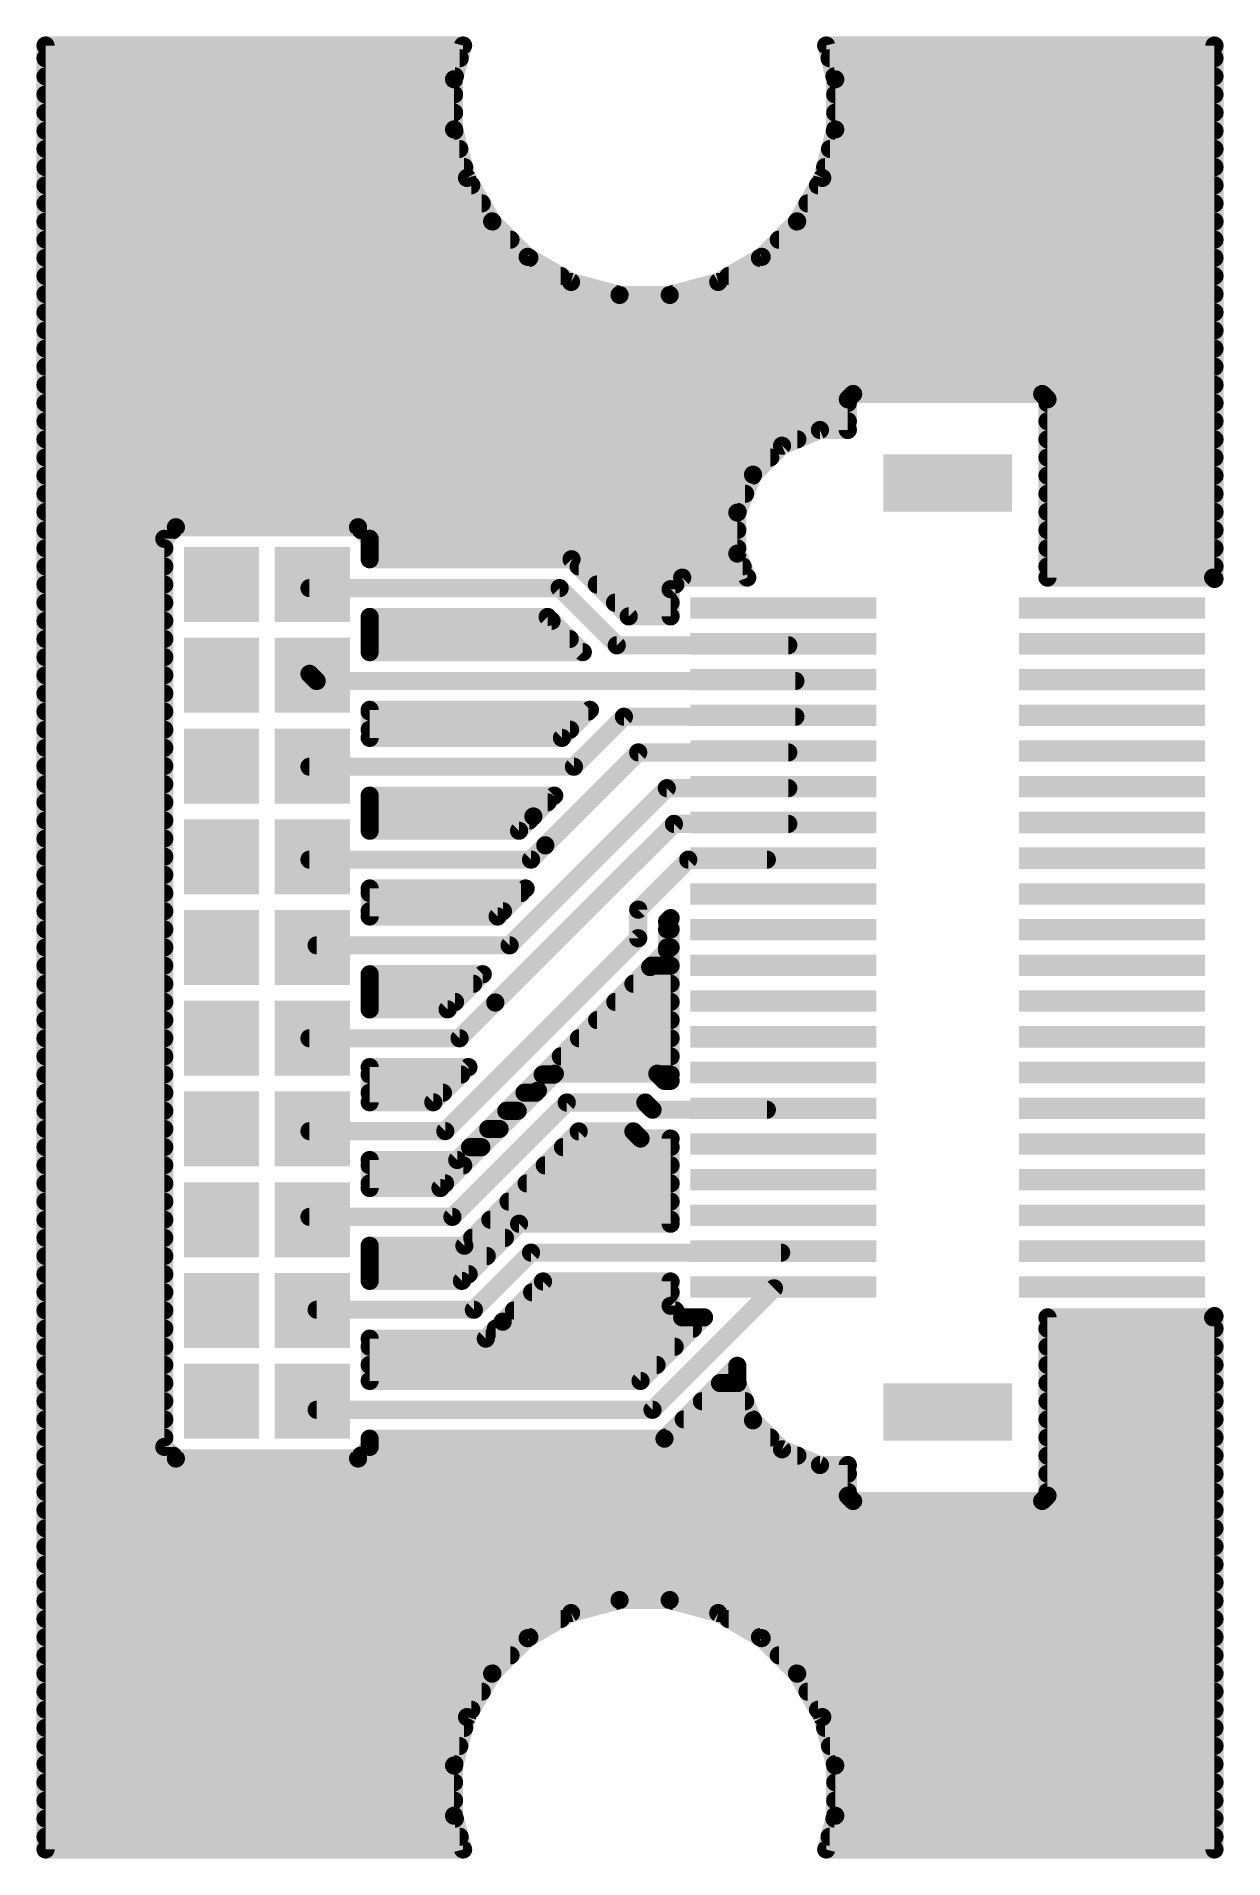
# Model space of a CAD drawing. Extents: x -1.3 to 15.3, y -11.5 to 14.
import ezdxf

# ---------------------------------------------------------------- set-up
doc = ezdxf.new("R2010")
doc.units = 0
doc.layers.add('1', color=22, linetype='CONTINUOUS')
doc.layers.add('17', color=82, linetype='CONTINUOUS')

# ---------------------------------------------------------------- blocks, each defined once
blk = doc.blocks.new('SQUAREP')
blk.add_solid([(-0.5, -0.5), (0.5, -0.5), (-0.5, 0.5), (0.5, 0.5)])
blk = doc.blocks.new('RECT')
blk.add_solid([(-0.5, -0.5), (0.5, -0.5), (-0.5, 0.5), (0.5, 0.5)])

msp = doc.modelspace()

# ---------------------------------------------------------------- linework, layer by layer
at = {"layer": '1', "const_width": 0.254}
for points in [[(-1.1938, -11.3538), (-1.1938, 13.8938)], [(-1.1938, 13.8938), (4.6497, 13.8938)], [(-1.1938, 13.716), (4.602, 13.716)], [(4.6497, 13.8938), (4.523, 13.4211)], [(9.857, 13.4211), (9.7303, 13.8938)], [(9.7303, 13.8938), (15.1638, 13.8938)], [(9.778, 13.716), (15.1638, 13.716)], [(15.1638, 13.8938), (15.1638, 6.4279)], [(-1.1938, 13.462), (4.534, 13.462)], [(4.523, 13.4211), (4.523, 12.7189)], [(9.846, 13.462), (15.1638, 13.462)], [(9.857, 12.7189), (9.857, 13.4211)], [(-1.1938, 13.208), (4.523, 13.208)], [(9.857, 13.208), (15.1638, 13.208)], [(-1.1938, 12.954), (4.523, 12.954)], [(9.857, 12.954), (15.1638, 12.954)], [(-1.1938, 12.7), (4.5281, 12.7)], [(4.523, 12.7189), (4.7048, 12.0406)], [(9.6752, 12.0406), (9.857, 12.7189)], [(9.8519, 12.7), (15.1638, 12.7)], [(-1.1938, 12.446), (4.5961, 12.446)], [(9.7839, 12.446), (15.1638, 12.446)], [(-1.1938, 12.192), (4.6642, 12.192)], [(9.7158, 12.192), (15.1638, 12.192)], [(-1.1938, 11.938), (4.764, 11.938)], [(4.7048, 12.0406), (5.0559, 11.4324)], [(9.3241, 11.4324), (9.6752, 12.0406)], [(9.616, 11.938), (15.1638, 11.938)], [(-1.1938, 11.684), (4.9106, 11.684)], [(9.4694, 11.684), (15.1638, 11.684)], [(-1.1938, 11.43), (5.0583, 11.43)], [(5.0559, 11.4324), (5.5524, 10.9359)], [(8.8276, 10.9359), (9.3241, 11.4324)], [(9.3217, 11.43), (15.1638, 11.43)], [(-1.1938, 11.176), (5.3123, 11.176)], [(9.0677, 11.176), (15.1638, 11.176)], [(-1.1938, 10.922), (5.5764, 10.922)], [(5.5524, 10.9359), (6.1606, 10.5847)], [(8.2194, 10.5847), (8.8276, 10.9359)], [(8.8036, 10.922), (15.1638, 10.922)], [(-1.1938, 10.668), (6.0164, 10.668)], [(6.1606, 10.5847), (6.8389, 10.403)], [(7.5411, 10.403), (8.2194, 10.5847)], [(8.3636, 10.668), (15.1638, 10.668)], [(-1.1938, 10.414), (6.7978, 10.414)], [(6.8389, 10.403), (7.5411, 10.403)], [(7.5822, 10.414), (15.1638, 10.414)], [(-1.1938, 10.16), (15.1638, 10.16)], [(-1.1938, 9.906), (15.1638, 9.906)], [(-1.1938, 9.652), (15.1638, 9.652)], [(-1.1938, 9.398), (15.1638, 9.398)], [(-1.1938, 9.144), (15.1638, 9.144)], [(-1.1938, 8.89), (10.033, 8.89)], [(10.1074, 9.017), (10.033, 8.9426)], [(10.033, 8.9426), (10.033, 8.513)], [(12.7526, 9.017), (10.1074, 9.017)], [(12.827, 8.9426), (12.7526, 9.017)], [(12.827, 6.447), (12.827, 8.9426)], [(12.827, 8.89), (15.1638, 8.89)], [(-1.1938, 8.636), (10.033, 8.636)], [(12.827, 8.636), (15.1638, 8.636)], [(-1.1938, 8.382), (9.3267, 8.382)], [(9.1126, 8.2933), (8.7067, 7.8874)], [(9.643, 8.513), (9.1126, 8.2933)], [(10.033, 8.513), (9.643, 8.513)], [(12.827, 8.382), (15.1638, 8.382)], [(-1.1938, 8.128), (8.9473, 8.128)], [(12.827, 8.128), (15.1638, 8.128)], [(-1.1938, 7.874), (8.7011, 7.874)], [(8.7067, 7.8874), (8.487, 7.357)], [(12.827, 7.874), (15.1638, 7.874)], [(-1.1938, 7.62), (8.5959, 7.62)], [(12.827, 7.62), (15.1638, 7.62)], [(-1.1938, 7.366), (8.4907, 7.366)], [(8.487, 7.357), (8.487, 6.783)], [(12.827, 7.366), (15.1638, 7.366)], [(-1.1938, 7.112), (0.5903, 7.112)], [(0.6303, 7.152), (0.468, 6.9897)], [(3.1797, 7.152), (0.6303, 7.152)], [(3.342, 6.9897), (3.1797, 7.152)], [(3.2197, 7.112), (8.487, 7.112)], [(12.827, 7.112), (15.1638, 7.112)], [(-1.1938, 6.858), (0.468, 6.858)], [(0.468, 6.9897), (0.468, -5.7197)], [(3.342, 6.704), (3.342, 6.9897)], [(3.342, 6.858), (8.487, 6.858)], [(8.487, 6.783), (8.6262, 6.447)], [(12.827, 6.858), (15.1638, 6.858)], [(-1.1938, 6.604), (0.468, 6.604)], [(6.1673, 6.704), (3.342, 6.704)], [(6.9673, 5.904), (6.1673, 6.704)], [(6.2673, 6.604), (8.5611, 6.604)], [(12.827, 6.604), (15.1638, 6.604)], [(-1.1938, 6.35), (0.468, 6.35)], [(2.5, 6.3), (6, 6.3)], [(6, 6.3), (6.8, 5.5)], [(6.5213, 6.35), (7.6183, 6.35)], [(7.7153, 6.447), (7.553, 6.2847)], [(7.553, 6.2847), (7.553, 5.904)], [(8.6262, 6.447), (7.7153, 6.447)], [(15.1447, 6.447), (12.827, 6.447)], [(15.1638, 6.4279), (15.1447, 6.447)], [(-1.1938, 6.096), (0.468, 6.096)], [(6.7753, 6.096), (7.553, 6.096)], [(-1.1938, 5.842), (0.468, 5.842)], [(3.342, 5.7103), (3.342, 5.896)], [(3.342, 5.896), (5.8327, 5.896)], [(3.342, 5.842), (5.8867, 5.842)], [(5.8327, 5.896), (6.3247, 5.404)], [(7.553, 5.904), (6.9673, 5.904)], [(-1.1938, 5.588), (0.468, 5.588)], [(3.342, 5.404), (3.342, 5.7103)], [(3.342, 5.588), (6.1407, 5.588)], [(6.8, 5.5), (9.2, 5.5)], [(-1.1938, 5.334), (0.468, 5.334)], [(6.3247, 5.404), (3.342, 5.404)], [(-1.1938, 5.08), (0.468, 5.08)], [(2.6, 5), (2.5, 5.1)], [(9.3, 5), (2.6, 5)], [(-1.1938, 4.826), (0.468, 4.826)], [(-1.1938, 4.572), (0.468, 4.572)], [(3.342, 4.204), (3.342, 4.596)], [(3.342, 4.596), (6.4247, 4.596)], [(3.342, 4.572), (6.4007, 4.572)], [(6.4247, 4.596), (6.0327, 4.204)], [(6.2, 3.8), (6.9, 4.5)], [(6.9, 4.5), (9.3, 4.5)], [(-1.1938, 4.318), (0.468, 4.318)], [(3.342, 4.318), (6.1467, 4.318)], [(-1.1938, 4.064), (0.468, 4.064)], [(6.0327, 4.204), (3.342, 4.204)], [(7.1, 4), (5.8, 2.7)], [(9.2, 4), (7.1, 4)], [(-1.1938, 3.81), (0.468, 3.81)], [(2.5, 3.8), (6.2, 3.8)], [(-1.1938, 3.556), (0.468, 3.556)], [(5.3, 1.3), (7.5, 3.5)], [(7.5, 3.5), (9.2, 3.5)], [(-1.1938, 3.302), (0.468, 3.302)], [(3.342, 3.1703), (3.342, 3.396)], [(3.342, 3.396), (5.9247, 3.396)], [(3.342, 3.302), (5.8307, 3.302)], [(5.9247, 3.396), (5.6327, 3.104)], [(-1.1938, 3.048), (0.468, 3.048)], [(3.342, 2.904), (3.342, 3.1703)], [(3.342, 3.048), (5.5767, 3.048)], [(7.6, 3), (5.1, 0.5)], [(5.6327, 3.104), (5.4327, 2.904)], [(9.2, 3), (7.6, 3)], [(-1.1938, 2.794), (0.468, 2.794)], [(5.4327, 2.904), (3.342, 2.904)], [(5.8, 2.7), (5.6, 2.5)], [(-1.1938, 2.54), (0.468, 2.54)], [(5.6, 2.5), (2.5, 2.5)], [(7.1, 1.8), (7.8, 2.5)], [(7.8, 2.5), (8.9, 2.5)], [(-1.1938, 2.286), (0.468, 2.286)], [(-1.1938, 2.032), (0.468, 2.032)], [(3.342, 1.704), (3.342, 2.096)], [(3.342, 2.096), (5.5247, 2.096)], [(3.342, 2.032), (5.4607, 2.032)], [(5.5247, 2.096), (5.1327, 1.704)], [(-1.1938, 1.778), (0.468, 1.778)], [(3.342, 1.778), (5.2067, 1.778)], [(5.1327, 1.704), (3.342, 1.704)], [(7.1, 1.4), (7.1, 1.8)], [(7.504, 1.6327), (7.553, 1.6817)], [(7.553, 1.6817), (7.553, -0.596)], [(-1.1938, 1.524), (0.468, 1.524)], [(7.504, 1.2327), (7.504, 1.6327)], [(7.504, 1.524), (7.553, 1.524)], [(-1.1938, 1.27), (0.468, 1.27)], [(2.6, 1.3), (5.3, 1.3)], [(4.4, -1.3), (7.1, 1.4)], [(7.2673, 0.996), (7.504, 1.2327)], [(7.504, 1.27), (7.553, 1.27)], [(-1.1938, 1.016), (0.468, 1.016)], [(3.342, 0.6303), (3.342, 0.896)], [(3.342, 0.896), (4.9247, 0.896)], [(4.9247, 0.896), (4.4327, 0.404)], [(4.5673, -1.704), (7.2673, 0.996)], [(7.2873, 1.016), (7.553, 1.016)], [(-1.1938, 0.762), (0.468, 0.762)], [(3.342, 0.762), (4.7907, 0.762)], [(7.0333, 0.762), (7.553, 0.762)], [(-1.1938, 0.508), (0.468, 0.508)], [(3.342, 0.404), (3.342, 0.6303)], [(3.342, 0.508), (4.5367, 0.508)], [(4.4327, 0.404), (3.342, 0.404)], [(4.6, 0), (5.1, 0.5)], [(6.7793, 0.508), (7.553, 0.508)], [(-1.1938, 0.254), (0.468, 0.254)], [(6.5253, 0.254), (7.553, 0.254)], [(-1.1938, 0), (0.468, 0)], [(2.5, 0), (4.6, 0)], [(6.2713, 0), (7.553, 0)], [(-1.1938, -0.254), (0.468, -0.254)], [(6.0173, -0.254), (7.553, -0.254)], [(-1.1938, -0.508), (0.468, -0.508)], [(3.342, -0.896), (3.342, -0.404)], [(3.342, -0.404), (4.7247, -0.404)], [(3.342, -0.508), (4.6207, -0.508)], [(4.7247, -0.404), (4.2327, -0.896)], [(5.9327, -0.496), (5.696, -0.7327)], [(5.7633, -0.508), (5.9207, -0.508)], [(7.3673, -0.496), (5.9327, -0.496)], [(7.4673, -0.596), (7.3673, -0.496)], [(7.3793, -0.508), (7.553, -0.508)], [(7.553, -0.596), (7.4673, -0.596)], [(-1.1938, -0.762), (0.468, -0.762)], [(3.342, -0.762), (4.3667, -0.762)], [(5.696, -0.7327), (4.3327, -2.096)], [(5.5093, -0.762), (5.6667, -0.762)], [(-1.1938, -1.016), (0.468, -1.016)], [(4.2327, -0.896), (3.342, -0.896)], [(4.5, -2.5), (6.1, -0.9)], [(5.2553, -1.016), (5.4127, -1.016)], [(6.1, -0.9), (7.2, -0.9)], [(7.2, -0.9), (7.3, -1)], [(7.3, -1), (8.9, -1)], [(-1.1938, -1.27), (0.468, -1.27)], [(2.5, -1.3), (4.4, -1.3)], [(4.6673, -2.904), (6.2673, -1.304)], [(5.0013, -1.27), (5.1587, -1.27)], [(6.2673, -1.304), (7.0327, -1.304)], [(7.0327, -1.304), (7.1327, -1.404)], [(-1.1938, -1.524), (0.468, -1.524)], [(4.7473, -1.524), (4.9047, -1.524)], [(6.0473, -1.524), (7.553, -1.524)], [(7.1327, -1.404), (7.553, -1.404)], [(7.553, -1.404), (7.553, -2.596)], [(-1.1938, -1.778), (0.468, -1.778)], [(3.342, -2.096), (3.342, -1.704)], [(3.342, -1.704), (4.5673, -1.704)], [(3.342, -1.778), (4.6507, -1.778)], [(5.7933, -1.778), (7.553, -1.778)], [(-1.1938, -2.032), (0.468, -2.032)], [(3.342, -2.032), (4.3967, -2.032)], [(4.3327, -2.096), (3.342, -2.096)], [(5.5393, -2.032), (7.553, -2.032)], [(-1.1938, -2.286), (0.468, -2.286)], [(5.2853, -2.286), (7.553, -2.286)], [(-1.1938, -2.54), (0.468, -2.54)], [(2.5, -2.5), (4.5, -2.5)], [(5.4327, -2.596), (4.6327, -3.396)], [(5.0313, -2.54), (7.553, -2.54)], [(7.553, -2.596), (5.4327, -2.596)], [(-1.1938, -2.794), (0.468, -2.794)], [(3.342, -3.1797), (3.342, -2.904)], [(3.342, -2.904), (4.6673, -2.904)], [(4.7773, -2.794), (5.2347, -2.794)], [(-1.1938, -3.048), (0.468, -3.048)], [(3.342, -3.048), (4.9807, -3.048)], [(3.342, -3.396), (3.342, -3.1797)], [(5.6, -3), (4.8, -3.8)], [(9.1, -3), (5.6, -3)], [(-1.1938, -3.302), (0.468, -3.302)], [(3.342, -3.302), (4.7267, -3.302)], [(4.6327, -3.396), (3.342, -3.396)], [(5.204, -3.9673), (5.7673, -3.404)], [(5.7673, -3.404), (7.553, -3.404)], [(7.553, -3.404), (7.553, -3.7447)], [(-1.1938, -3.556), (0.468, -3.556)], [(5.6153, -3.556), (7.553, -3.556)], [(7.3, -5.2), (9, -3.5)], [(-1.1938, -3.81), (0.468, -3.81)], [(4.8, -3.8), (2.6, -3.8)], [(5.3613, -3.81), (7.6183, -3.81)], [(8.0217, -3.907), (7.1327, -4.796)], [(7.553, -3.7447), (7.7153, -3.907)], [(7.7153, -3.907), (8.0217, -3.907)], [(12.827, -6.4026), (12.827, -3.907)], [(12.827, -3.907), (15.1447, -3.907)], [(15.1447, -3.907), (15.1638, -3.8879)], [(15.1638, -3.8879), (15.1638, -11.3538)], [(-1.1938, -4.064), (0.468, -4.064)], [(3.342, -4.796), (3.342, -4.204)], [(3.342, -4.204), (4.9673, -4.204)], [(4.9673, -4.204), (5.204, -3.9673)], [(5.1073, -4.064), (7.8647, -4.064)], [(12.827, -4.064), (15.1638, -4.064)], [(-1.1938, -4.318), (0.468, -4.318)], [(3.342, -4.318), (7.6107, -4.318)], [(12.827, -4.318), (15.1638, -4.318)], [(-1.1938, -4.572), (0.468, -4.572)], [(3.342, -4.572), (7.3567, -4.572)], [(7.4673, -5.604), (8.487, -4.5843)], [(8.487, -4.5843), (8.487, -4.817)], [(12.827, -4.572), (15.1638, -4.572)], [(-1.1938, -4.826), (0.468, -4.826)], [(7.1327, -4.796), (3.342, -4.796)], [(8.2453, -4.826), (8.4907, -4.826)], [(8.487, -4.817), (8.7067, -5.3474)], [(12.827, -4.826), (15.1638, -4.826)], [(-1.1938, -5.08), (0.468, -5.08)], [(2.6, -5.2), (7.3, -5.2)], [(7.9913, -5.08), (8.5959, -5.08)], [(12.827, -5.08), (15.1638, -5.08)], [(-1.1938, -5.334), (0.468, -5.334)], [(7.7373, -5.334), (8.7011, -5.334)], [(8.7067, -5.3474), (9.1126, -5.7533)], [(12.827, -5.334), (15.1638, -5.334)], [(-1.1938, -5.588), (0.468, -5.588)], [(0.468, -5.7197), (0.6303, -5.882)], [(3.1797, -5.882), (3.342, -5.7197)], [(3.342, -5.7197), (3.342, -5.604)], [(3.342, -5.604), (7.4673, -5.604)], [(7.4833, -5.588), (8.9473, -5.588)], [(12.827, -5.588), (15.1638, -5.588)], [(-1.1938, -5.842), (0.5903, -5.842)], [(0.6303, -5.882), (3.1797, -5.882)], [(3.2197, -5.842), (9.3267, -5.842)], [(9.1126, -5.7533), (9.643, -5.973)], [(9.643, -5.973), (10.033, -5.973)], [(10.033, -5.973), (10.033, -6.4026)], [(12.827, -5.842), (15.1638, -5.842)], [(-1.1938, -6.096), (10.033, -6.096)], [(12.827, -6.096), (15.1638, -6.096)], [(-1.1938, -6.35), (10.033, -6.35)], [(10.033, -6.4026), (10.1074, -6.477)], [(10.1074, -6.477), (12.7526, -6.477)], [(12.7526, -6.477), (12.827, -6.4026)], [(12.827, -6.35), (15.1638, -6.35)], [(-1.1938, -6.604), (15.1638, -6.604)], [(-1.1938, -6.858), (15.1638, -6.858)], [(-1.1938, -7.112), (15.1638, -7.112)], [(-1.1938, -7.366), (15.1638, -7.366)], [(-1.1938, -7.62), (15.1638, -7.62)], [(-1.1938, -7.874), (6.7978, -7.874)], [(6.8389, -7.863), (6.1606, -8.0448)], [(7.5411, -7.863), (6.8389, -7.863)], [(8.2194, -8.0448), (7.5411, -7.863)], [(7.5822, -7.874), (15.1638, -7.874)], [(-1.1938, -8.128), (6.0164, -8.128)], [(6.1606, -8.0448), (5.5524, -8.3959)], [(8.8276, -8.3959), (8.2194, -8.0448)], [(8.3636, -8.128), (15.1638, -8.128)], [(-1.1938, -8.382), (5.5764, -8.382)], [(5.5524, -8.3959), (5.0559, -8.8924)], [(8.8036, -8.382), (15.1638, -8.382)], [(9.3241, -8.8924), (8.8276, -8.3959)], [(-1.1938, -8.636), (5.3123, -8.636)], [(9.0677, -8.636), (15.1638, -8.636)], [(-1.1938, -8.89), (5.0583, -8.89)], [(5.0559, -8.8924), (4.7048, -9.5006)], [(9.3217, -8.89), (15.1638, -8.89)], [(9.6752, -9.5006), (9.3241, -8.8924)], [(-1.1938, -9.144), (4.9106, -9.144)], [(9.4694, -9.144), (15.1638, -9.144)], [(-1.1938, -9.398), (4.764, -9.398)], [(4.7048, -9.5006), (4.523, -10.1789)], [(9.616, -9.398), (15.1638, -9.398)], [(9.857, -10.1789), (9.6752, -9.5006)], [(-1.1938, -9.652), (4.6642, -9.652)], [(9.7158, -9.652), (15.1638, -9.652)], [(-1.1938, -9.906), (4.5961, -9.906)], [(9.7839, -9.906), (15.1638, -9.906)], [(-1.1938, -10.16), (4.5281, -10.16)], [(4.523, -10.1789), (4.523, -10.8811)], [(9.8519, -10.16), (15.1638, -10.16)], [(9.857, -10.8811), (9.857, -10.1789)], [(-1.1938, -10.414), (4.523, -10.414)], [(9.857, -10.414), (15.1638, -10.414)], [(-1.1938, -10.668), (4.523, -10.668)], [(9.857, -10.668), (15.1638, -10.668)], [(-1.1938, -10.922), (4.534, -10.922)], [(4.523, -10.8811), (4.6497, -11.3538)], [(9.7303, -11.3538), (9.857, -10.8811)], [(9.846, -10.922), (15.1638, -10.922)], [(-1.1938, -11.176), (4.602, -11.176)], [(9.778, -11.176), (15.1638, -11.176)], [(4.6497, -11.3538), (-1.1938, -11.3538)], [(15.1638, -11.3538), (9.7303, -11.3538)]]:
    msp.add_lwpolyline(points, dxfattribs=at)
at = {"layer": '1', "const_width": 0.127}
for points in [[(-1.1303, 13.8938, 1), (-1.2573, 13.8938)], [(-1.1938, 13.9573, 1), (-1.1938, 13.8303)], [(-1.1938, 13.7795, 1), (-1.1938, 13.6525)], [(4.711, 13.8774, 1), (4.5883, 13.9102)], [(4.602, 13.6525, 1), (4.602, 13.7795)], [(4.6497, 13.8303, 1), (4.6497, 13.9573)], [(9.7917, 13.9102, 1), (9.669, 13.8774)], [(9.7303, 13.9573, 1), (9.7303, 13.8303)], [(9.778, 13.7795, 1), (9.778, 13.6525)], [(15.2273, 13.8938, 1), (15.1003, 13.8938)], [(15.1638, 13.8303, 1), (15.1638, 13.9573)], [(15.1638, 13.6525, 1), (15.1638, 13.7795)], [(-1.1938, 13.5255, 1), (-1.1938, 13.3985)], [(4.5865, 13.4211, 1), (4.4595, 13.4211)], [(4.534, 13.3985, 1), (4.534, 13.5255)], [(9.846, 13.5255, 1), (9.846, 13.3985)], [(9.9205, 13.4211, 1), (9.7935, 13.4211)], [(15.1638, 13.3985, 1), (15.1638, 13.5255)], [(-1.1938, 13.2715, 1), (-1.1938, 13.1445)], [(4.4617, 13.4376, 1), (4.5843, 13.4047)], [(4.523, 13.1445, 1), (4.523, 13.2715)], [(9.857, 13.2715, 1), (9.857, 13.1445)], [(9.7957, 13.4047, 1), (9.9183, 13.4376)], [(15.1638, 13.1445, 1), (15.1638, 13.2715)], [(-1.1938, 13.0175, 1), (-1.1938, 12.8905)], [(4.523, 12.8905, 1), (4.523, 13.0175)], [(9.857, 13.0175, 1), (9.857, 12.8905)], [(15.1638, 12.8905, 1), (15.1638, 13.0175)], [(-1.1938, 12.7635, 1), (-1.1938, 12.6365)], [(4.5843, 12.7353, 1), (4.4617, 12.7024)], [(4.4595, 12.7189, 1), (4.5865, 12.7189)], [(4.5281, 12.6365, 1), (4.5281, 12.7635)], [(9.8519, 12.7635, 1), (9.8519, 12.6365)], [(9.7935, 12.7189, 1), (9.9205, 12.7189)], [(9.9183, 12.7024, 1), (9.7957, 12.7353)], [(15.1638, 12.6365, 1), (15.1638, 12.7635)], [(-1.1938, 12.5095, 1), (-1.1938, 12.3825)], [(4.5961, 12.3825, 1), (4.5961, 12.5095)], [(9.7839, 12.5095, 1), (9.7839, 12.3825)], [(15.1638, 12.3825, 1), (15.1638, 12.5095)], [(-1.1938, 12.2555, 1), (-1.1938, 12.1285)], [(4.6642, 12.1285, 1), (4.6642, 12.2555)], [(9.7158, 12.2555, 1), (9.7158, 12.1285)], [(15.1638, 12.1285, 1), (15.1638, 12.2555)], [(-1.1938, 12.0015, 1), (-1.1938, 11.8745)], [(4.7597, 12.0723, 1), (4.6498, 12.0088)], [(4.6434, 12.0241, 1), (4.7661, 12.057)], [(4.764, 11.8745, 1), (4.764, 12.0015)], [(9.616, 12.0015, 1), (9.616, 11.8745)], [(9.6139, 12.057, 1), (9.7366, 12.0241)], [(9.7302, 12.0088, 1), (9.6203, 12.0723)], [(15.1638, 11.8745, 1), (15.1638, 12.0015)], [(-1.1938, 11.7475, 1), (-1.1938, 11.6205)], [(4.9106, 11.6205, 1), (4.9106, 11.7475)], [(9.4694, 11.7475, 1), (9.4694, 11.6205)], [(15.1638, 11.6205, 1), (15.1638, 11.7475)], [(-1.1938, 11.4935, 1), (-1.1938, 11.3665)], [(5.1008, 11.4773, 1), (5.011, 11.3875)], [(5.0009, 11.4007, 1), (5.1109, 11.4642)], [(5.0583, 11.3665, 1), (5.0583, 11.4935)], [(9.3217, 11.4935, 1), (9.3217, 11.3665)], [(9.2691, 11.4642, 1), (9.3791, 11.4007)], [(9.369, 11.3875, 1), (9.2792, 11.4773)], [(15.1638, 11.3665, 1), (15.1638, 11.4935)], [(-1.1938, 11.2395, 1), (-1.1938, 11.1125)], [(5.3123, 11.1125, 1), (5.3123, 11.2395)], [(9.0677, 11.2395, 1), (9.0677, 11.1125)], [(15.1638, 11.1125, 1), (15.1638, 11.2395)], [(-1.1938, 10.9855, 1), (-1.1938, 10.8585)], [(5.5842, 10.9909, 1), (5.5207, 10.8809)], [(5.5075, 10.891, 1), (5.5973, 10.9808)], [(5.5764, 10.8585, 1), (5.5764, 10.9855)], [(8.8036, 10.9855, 1), (8.8036, 10.8585)], [(8.7827, 10.9808, 1), (8.8725, 10.891)], [(8.8593, 10.8809, 1), (8.7958, 10.9909)], [(15.1638, 10.8585, 1), (15.1638, 10.9855)], [(-1.1938, 10.7315, 1), (-1.1938, 10.6045)], [(6.0164, 10.6045, 1), (6.0164, 10.7315)], [(6.177, 10.6461, 1), (6.1441, 10.5234)], [(8.2359, 10.5234, 1), (8.203, 10.6461)], [(8.3636, 10.7315, 1), (8.3636, 10.6045)], [(15.1638, 10.6045, 1), (15.1638, 10.7315)], [(-1.1938, 10.4775, 1), (-1.1938, 10.3505)], [(6.1288, 10.5298, 1), (6.1923, 10.6397)], [(6.8389, 10.4665, 1), (6.8389, 10.3395)], [(6.7978, 10.3505, 1), (6.7978, 10.4775)], [(6.8224, 10.3417, 1), (6.8553, 10.4643)], [(7.5247, 10.4643, 1), (7.5576, 10.3417)], [(7.5822, 10.4775, 1), (7.5822, 10.3505)], [(7.5411, 10.3395, 1), (7.5411, 10.4665)], [(8.1877, 10.6397, 1), (8.2512, 10.5298)], [(15.1638, 10.3505, 1), (15.1638, 10.4775)], [(-1.1938, 10.2235, 1), (-1.1938, 10.0965)], [(15.1638, 10.0965, 1), (15.1638, 10.2235)], [(-1.1938, 9.9695, 1), (-1.1938, 9.8425)], [(15.1638, 9.8425, 1), (15.1638, 9.9695)], [(-1.1938, 9.7155, 1), (-1.1938, 9.5885)], [(15.1638, 9.5885, 1), (15.1638, 9.7155)], [(-1.1938, 9.4615, 1), (-1.1938, 9.3345)], [(15.1638, 9.3345, 1), (15.1638, 9.4615)], [(-1.1938, 9.2075, 1), (-1.1938, 9.0805)], [(15.1638, 9.0805, 1), (15.1638, 9.2075)], [(-1.1938, 8.9535, 1), (-1.1938, 8.8265)], [(10.0965, 8.9426, 1), (9.9695, 8.9426)], [(9.9881, 8.9875, 1), (10.0779, 8.8977)], [(10.033, 8.8265, 1), (10.033, 8.9535)], [(10.1074, 9.0805, 1), (10.1074, 8.9535)], [(10.1523, 8.9721, 1), (10.0625, 9.0619)], [(12.7975, 9.0619, 1), (12.7077, 8.9721)], [(12.7526, 8.9535, 1), (12.7526, 9.0805)], [(12.8905, 8.9426, 1), (12.7635, 8.9426)], [(12.827, 8.9535, 1), (12.827, 8.8265)], [(12.7821, 8.8977, 1), (12.8719, 8.9875)], [(15.1638, 8.8265, 1), (15.1638, 8.9535)], [(-1.1938, 8.6995, 1), (-1.1938, 8.5725)], [(10.033, 8.5725, 1), (10.033, 8.6995)], [(12.827, 8.6995, 1), (12.827, 8.5725)], [(15.1638, 8.5725, 1), (15.1638, 8.6995)], [(-1.1938, 8.4455, 1), (-1.1938, 8.3185)], [(9.1575, 8.2484, 1), (9.0677, 8.3382)], [(9.3267, 8.3185, 1), (9.3267, 8.4455)], [(9.643, 8.5765, 1), (9.643, 8.4495)], [(9.6673, 8.4543, 1), (9.6187, 8.5717)], [(9.9695, 8.513, 1), (10.0965, 8.513)], [(10.033, 8.4495, 1), (10.033, 8.5765)], [(12.827, 8.4455, 1), (12.827, 8.3185)], [(15.1638, 8.3185, 1), (15.1638, 8.4455)], [(-1.1938, 8.1915, 1), (-1.1938, 8.0645)], [(8.9473, 8.0645, 1), (8.9473, 8.1915)], [(9.0883, 8.352, 1), (9.1369, 8.2346)], [(12.827, 8.1915, 1), (12.827, 8.0645)], [(15.1638, 8.0645, 1), (15.1638, 8.1915)], [(-1.1938, 7.9375, 1), (-1.1938, 7.8105)], [(8.6618, 7.9323, 1), (8.7516, 7.8425)], [(8.7654, 7.8631, 1), (8.648, 7.9117)], [(8.7011, 7.8105, 1), (8.7011, 7.9375)], [(12.827, 7.9375, 1), (12.827, 7.8105)], [(15.1638, 7.8105, 1), (15.1638, 7.9375)], [(-1.1938, 7.6835, 1), (-1.1938, 7.5565)], [(8.5959, 7.5565, 1), (8.5959, 7.6835)], [(12.827, 7.6835, 1), (12.827, 7.5565)], [(15.1638, 7.5565, 1), (15.1638, 7.6835)], [(-1.1938, 7.4295, 1), (-1.1938, 7.3025)], [(8.5505, 7.357, 1), (8.4235, 7.357)], [(8.4283, 7.3813, 1), (8.5457, 7.3327)], [(8.4907, 7.3025, 1), (8.4907, 7.4295)], [(12.827, 7.4295, 1), (12.827, 7.3025)], [(15.1638, 7.3025, 1), (15.1638, 7.4295)], [(-1.1938, 7.1755, 1), (-1.1938, 7.0485)], [(0.6303, 7.2155, 1), (0.6303, 7.0885)], [(0.6752, 7.1071, 1), (0.5854, 7.1969)], [(0.5903, 7.0485, 1), (0.5903, 7.1755)], [(3.2246, 7.1969, 1), (3.1348, 7.1071)], [(3.2197, 7.1755, 1), (3.2197, 7.0485)], [(3.1797, 7.0885, 1), (3.1797, 7.2155)], [(8.487, 7.0485, 1), (8.487, 7.1755)], [(12.827, 7.1755, 1), (12.827, 7.0485)], [(15.1638, 7.0485, 1), (15.1638, 7.1755)], [(-1.1938, 6.9215, 1), (-1.1938, 6.7945)], [(0.5315, 6.9897, 1), (0.4045, 6.9897)], [(0.4231, 7.0346, 1), (0.5129, 6.9448)], [(0.468, 6.7945, 1), (0.468, 6.9215)], [(3.4055, 6.9897, 1), (3.2785, 6.9897)], [(3.342, 6.9215, 1), (3.342, 6.7945)], [(3.2971, 6.9448, 1), (3.3869, 7.0346)], [(8.5457, 6.8073, 1), (8.4283, 6.7587)], [(8.487, 6.7945, 1), (8.487, 6.9215)], [(12.827, 6.9215, 1), (12.827, 6.7945)], [(15.1638, 6.7945, 1), (15.1638, 6.9215)], [(-1.1938, 6.6675, 1), (-1.1938, 6.5405)], [(0.468, 6.5405, 1), (0.468, 6.6675)], [(3.342, 6.7675, 1), (3.342, 6.6405)], [(3.2785, 6.704, 1), (3.4055, 6.704)], [(6.2122, 6.7489, 1), (6.1224, 6.6591)], [(6.1673, 6.6405, 1), (6.1673, 6.7675)], [(6.2673, 6.6675, 1), (6.2673, 6.5405)], [(8.4235, 6.783, 1), (8.5505, 6.783)], [(8.5611, 6.5405, 1), (8.5611, 6.6675)], [(12.827, 6.6675, 1), (12.827, 6.5405)], [(15.1638, 6.5405, 1), (15.1638, 6.6675)], [(-1.1938, 6.4135, 1), (-1.1938, 6.2865)], [(0.468, 6.2865, 1), (0.468, 6.4135)], [(2.5, 6.3635, 1), (2.5, 6.2365)], [(6.0449, 6.3449, 1), (5.9551, 6.2551)], [(6, 6.2365, 1), (6, 6.3635)], [(6.5213, 6.4135, 1), (6.5213, 6.2865)], [(7.6165, 6.2847, 1), (7.4895, 6.2847)], [(7.5081, 6.3296, 1), (7.5979, 6.2398)], [(7.6183, 6.2865, 1), (7.6183, 6.4135)], [(7.7153, 6.5105, 1), (7.7153, 6.3835)], [(7.7602, 6.4021, 1), (7.6704, 6.4919)], [(8.5675, 6.4227, 1), (8.6848, 6.4713)], [(8.6262, 6.3835, 1), (8.6262, 6.5105)], [(12.827, 6.5105, 1), (12.827, 6.3835)], [(12.7635, 6.447, 1), (12.8905, 6.447)], [(15.1896, 6.4919, 1), (15.0998, 6.4021)], [(15.1003, 6.4279, 1), (15.2273, 6.4279)], [(15.1189, 6.383, 1), (15.2087, 6.4728)], [(15.1447, 6.3835, 1), (15.1447, 6.5105)], [(-1.1938, 6.1595, 1), (-1.1938, 6.0325)], [(0.468, 6.0325, 1), (0.468, 6.1595)], [(6.7753, 6.1595, 1), (6.7753, 6.0325)], [(7.553, 6.0325, 1), (7.553, 6.1595)], [(-1.1938, 5.9055, 1), (-1.1938, 5.7785)], [(0.468, 5.7785, 1), (0.468, 5.9055)], [(3.4055, 5.896, 1), (3.2785, 5.896)], [(3.342, 5.9595, 1), (3.342, 5.8325)], [(3.342, 5.9055, 1), (3.342, 5.7785)], [(5.8776, 5.9409, 1), (5.7878, 5.8511)], [(5.8327, 5.8325, 1), (5.8327, 5.9595)], [(5.8867, 5.7785, 1), (5.8867, 5.9055)], [(6.9673, 5.9675, 1), (6.9673, 5.8405)], [(6.9224, 5.8591, 1), (7.0122, 5.9489)], [(7.4895, 5.904, 1), (7.6165, 5.904)], [(7.553, 5.8405, 1), (7.553, 5.9675)], [(-1.1938, 5.6515, 1), (-1.1938, 5.5245)], [(0.468, 5.5245, 1), (0.468, 5.6515)], [(3.4055, 5.7103, 1), (3.2785, 5.7103)], [(3.2785, 5.7103, 1), (3.4055, 5.7103)], [(3.342, 5.6515, 1), (3.342, 5.5245)], [(6.1407, 5.5245, 1), (6.1407, 5.6515)], [(6.8, 5.5635, 1), (6.8, 5.4365)], [(9.2, 5.4365, 1), (9.2, 5.5635)], [(-1.1938, 5.3975, 1), (-1.1938, 5.2705)], [(0.468, 5.2705, 1), (0.468, 5.3975)], [(3.342, 5.4675, 1), (3.342, 5.3405)], [(3.2785, 5.404, 1), (3.4055, 5.404)], [(6.2798, 5.3591, 1), (6.3696, 5.4489)], [(6.3247, 5.3405, 1), (6.3247, 5.4675)], [(6.7551, 5.4551, 1), (6.8449, 5.5449)], [(-1.1938, 5.1435, 1), (-1.1938, 5.0165)], [(0.468, 5.0165, 1), (0.468, 5.1435)], [(2.5449, 5.1449, 1), (2.4551, 5.0551)], [(2.6, 5.0635, 1), (2.6, 4.9365)], [(2.5551, 4.9551, 1), (2.6449, 5.0449)], [(9.3, 4.9365, 1), (9.3, 5.0635)], [(-1.1938, 4.8895, 1), (-1.1938, 4.7625)], [(0.468, 4.7625, 1), (0.468, 4.8895)], [(-1.1938, 4.6355, 1), (-1.1938, 4.5085)], [(0.468, 4.5085, 1), (0.468, 4.6355)], [(3.4055, 4.596, 1), (3.2785, 4.596)], [(3.342, 4.6595, 1), (3.342, 4.5325)], [(3.342, 4.6355, 1), (3.342, 4.5085)], [(6.4696, 4.5511, 1), (6.3798, 4.6409)], [(6.4007, 4.5085, 1), (6.4007, 4.6355)], [(6.4247, 4.5325, 1), (6.4247, 4.6595)], [(6.9, 4.5635, 1), (6.9, 4.4365)], [(6.9449, 4.4551, 1), (6.8551, 4.5449)], [(9.3, 4.4365, 1), (9.3, 4.5635)], [(-1.1938, 4.3815, 1), (-1.1938, 4.2545)], [(0.468, 4.2545, 1), (0.468, 4.3815)], [(3.342, 4.3815, 1), (3.342, 4.2545)], [(6.1467, 4.2545, 1), (6.1467, 4.3815)], [(-1.1938, 4.1275, 1), (-1.1938, 4.0005)], [(0.468, 4.0005, 1), (0.468, 4.1275)], [(3.342, 4.2675, 1), (3.342, 4.1405)], [(3.2785, 4.204, 1), (3.4055, 4.204)], [(5.9878, 4.2489, 1), (6.0776, 4.1591)], [(6.0327, 4.1405, 1), (6.0327, 4.2675)], [(7.1, 4.0635, 1), (7.1, 3.9365)], [(7.1449, 3.9551, 1), (7.0551, 4.0449)], [(9.2, 3.9365, 1), (9.2, 4.0635)], [(-1.1938, 3.8735, 1), (-1.1938, 3.7465)], [(0.468, 3.7465, 1), (0.468, 3.8735)], [(2.5, 3.8635, 1), (2.5, 3.7365)], [(6.1551, 3.8449, 1), (6.2449, 3.7551)], [(6.2, 3.7365, 1), (6.2, 3.8635)], [(-1.1938, 3.6195, 1), (-1.1938, 3.4925)], [(0.468, 3.4925, 1), (0.468, 3.6195)], [(7.5, 3.5635, 1), (7.5, 3.4365)], [(7.5449, 3.4551, 1), (7.4551, 3.5449)], [(9.2, 3.4365, 1), (9.2, 3.5635)], [(-1.1938, 3.3655, 1), (-1.1938, 3.2385)], [(0.468, 3.2385, 1), (0.468, 3.3655)], [(3.4055, 3.396, 1), (3.2785, 3.396)], [(3.342, 3.4595, 1), (3.342, 3.3325)], [(3.342, 3.3655, 1), (3.342, 3.2385)], [(5.8307, 3.2385, 1), (5.8307, 3.3655)], [(5.9696, 3.3511, 1), (5.8798, 3.4409)], [(5.9247, 3.3325, 1), (5.9247, 3.4595)], [(-1.1938, 3.1115, 1), (-1.1938, 2.9845)], [(0.468, 2.9845, 1), (0.468, 3.1115)], [(3.4055, 3.1703, 1), (3.2785, 3.1703)], [(3.2785, 3.1703, 1), (3.4055, 3.1703)], [(3.342, 3.1115, 1), (3.342, 2.9845)], [(5.5878, 3.1489, 1), (5.6776, 3.0591)], [(5.5767, 2.9845, 1), (5.5767, 3.1115)], [(5.6776, 3.0591, 1), (5.5878, 3.1489)], [(7.6, 3.0635, 1), (7.6, 2.9365)], [(7.6449, 2.9551, 1), (7.5551, 3.0449)], [(9.2, 2.9365, 1), (9.2, 3.0635)], [(-1.1938, 2.8575, 1), (-1.1938, 2.7305)], [(0.468, 2.7305, 1), (0.468, 2.8575)], [(3.342, 2.9675, 1), (3.342, 2.8405)], [(3.2785, 2.904, 1), (3.4055, 2.904)], [(5.3878, 2.9489, 1), (5.4776, 2.8591)], [(5.4327, 2.8405, 1), (5.4327, 2.9675)], [(5.7551, 2.7449, 1), (5.8449, 2.6551)], [(5.8449, 2.6551, 1), (5.7551, 2.7449)], [(-1.1938, 2.6035, 1), (-1.1938, 2.4765)], [(0.468, 2.4765, 1), (0.468, 2.6035)], [(2.5, 2.5635, 1), (2.5, 2.4365)], [(5.5551, 2.5449, 1), (5.6449, 2.4551)], [(5.6, 2.4365, 1), (5.6, 2.5635)], [(7.8, 2.5635, 1), (7.8, 2.4365)], [(7.8449, 2.4551, 1), (7.7551, 2.5449)], [(8.9, 2.4365, 1), (8.9, 2.5635)], [(-1.1938, 2.3495, 1), (-1.1938, 2.2225)], [(0.468, 2.2225, 1), (0.468, 2.3495)], [(-1.1938, 2.0955, 1), (-1.1938, 1.9685)], [(0.468, 1.9685, 1), (0.468, 2.0955)], [(3.4055, 2.096, 1), (3.2785, 2.096)], [(3.342, 2.1595, 1), (3.342, 2.0325)], [(3.342, 2.0955, 1), (3.342, 1.9685)], [(5.4607, 1.9685, 1), (5.4607, 2.0955)], [(5.5696, 2.0511, 1), (5.4798, 2.1409)], [(5.5247, 2.0325, 1), (5.5247, 2.1595)], [(-1.1938, 1.8415, 1), (-1.1938, 1.7145)], [(0.468, 1.7145, 1), (0.468, 1.8415)], [(3.342, 1.8415, 1), (3.342, 1.7145)], [(3.342, 1.7675, 1), (3.342, 1.6405)], [(5.0878, 1.7489, 1), (5.1776, 1.6591)], [(5.1327, 1.6405, 1), (5.1327, 1.7675)], [(5.2067, 1.7145, 1), (5.2067, 1.8415)], [(7.1635, 1.8, 1), (7.0365, 1.8)], [(7.0551, 1.8449, 1), (7.1449, 1.7551)], [(7.6165, 1.6817, 1), (7.4895, 1.6817)], [(7.5979, 1.6368, 1), (7.5081, 1.7266)], [(-1.1938, 1.5875, 1), (-1.1938, 1.4605)], [(0.468, 1.4605, 1), (0.468, 1.5875)], [(3.2785, 1.704, 1), (3.4055, 1.704)], [(7.5675, 1.6327, 1), (7.4405, 1.6327)], [(7.4591, 1.6776, 1), (7.5489, 1.5878)], [(7.504, 1.5875, 1), (7.504, 1.4605)], [(7.553, 1.4605, 1), (7.553, 1.5875)], [(-1.1938, 1.3335, 1), (-1.1938, 1.2065)], [(0.468, 1.2065, 1), (0.468, 1.3335)], [(2.6, 1.3635, 1), (2.6, 1.2365)], [(5.2551, 1.3449, 1), (5.3449, 1.2551)], [(5.3, 1.2365, 1), (5.3, 1.3635)], [(7.0365, 1.4, 1), (7.1635, 1.4)], [(7.1449, 1.3551, 1), (7.0551, 1.4449)], [(7.504, 1.3335, 1), (7.504, 1.2065)], [(7.4405, 1.2327, 1), (7.5675, 1.2327)], [(7.5489, 1.1878, 1), (7.4591, 1.2776)], [(7.553, 1.2065, 1), (7.553, 1.3335)], [(-1.1938, 1.0795, 1), (-1.1938, 0.9525)], [(0.468, 0.9525, 1), (0.468, 1.0795)], [(3.4055, 0.896, 1), (3.2785, 0.896)], [(3.342, 0.9595, 1), (3.342, 0.8325)], [(4.9696, 0.8511, 1), (4.8798, 0.9409)], [(4.9247, 0.8325, 1), (4.9247, 0.9595)], [(7.2224, 1.0409, 1), (7.3122, 0.9511)], [(7.3122, 0.9511, 1), (7.2224, 1.0409)], [(7.2873, 1.0795, 1), (7.2873, 0.9525)], [(7.553, 0.9525, 1), (7.553, 1.0795)], [(-1.1938, 0.8255, 1), (-1.1938, 0.6985)], [(0.468, 0.6985, 1), (0.468, 0.8255)], [(3.342, 0.8255, 1), (3.342, 0.6985)], [(4.7907, 0.6985, 1), (4.7907, 0.8255)], [(7.0333, 0.8255, 1), (7.0333, 0.6985)], [(7.553, 0.6985, 1), (7.553, 0.8255)], [(-1.1938, 0.5715, 1), (-1.1938, 0.4445)], [(0.468, 0.4445, 1), (0.468, 0.5715)], [(3.4055, 0.6303, 1), (3.2785, 0.6303)], [(3.2785, 0.6303, 1), (3.4055, 0.6303)], [(3.342, 0.5715, 1), (3.342, 0.4445)], [(3.342, 0.4675, 1), (3.342, 0.3405)], [(4.3878, 0.4489, 1), (4.4776, 0.3591)], [(4.4327, 0.3405, 1), (4.4327, 0.4675)], [(4.5367, 0.4445, 1), (4.5367, 0.5715)], [(5.0551, 0.5449, 1), (5.1449, 0.4551)], [(5.1449, 0.4551, 1), (5.0551, 0.5449)], [(6.7793, 0.5715, 1), (6.7793, 0.4445)], [(7.553, 0.4445, 1), (7.553, 0.5715)], [(-1.1938, 0.3175, 1), (-1.1938, 0.1905)], [(0.468, 0.1905, 1), (0.468, 0.3175)], [(3.2785, 0.404, 1), (3.4055, 0.404)], [(6.5253, 0.3175, 1), (6.5253, 0.1905)], [(7.553, 0.1905, 1), (7.553, 0.3175)], [(-1.1938, 0.0635, 1), (-1.1938, -0.0635)], [(0.468, -0.0635, 1), (0.468, 0.0635)], [(2.5, 0.0635, 1), (2.5, -0.0635)], [(4.5551, 0.0449, 1), (4.6449, -0.0449)], [(4.6, -0.0635, 1), (4.6, 0.0635)], [(6.2713, 0.0635, 1), (6.2713, -0.0635)], [(7.553, -0.0635, 1), (7.553, 0.0635)], [(-1.1938, -0.1905, 1), (-1.1938, -0.3175)], [(0.468, -0.3175, 1), (0.468, -0.1905)], [(6.0173, -0.1905, 1), (6.0173, -0.3175)], [(7.553, -0.3175, 1), (7.553, -0.1905)], [(-1.1938, -0.4445, 1), (-1.1938, -0.5715)], [(0.468, -0.5715, 1), (0.468, -0.4445)], [(3.4055, -0.404, 1), (3.2785, -0.404)], [(3.342, -0.3405, 1), (3.342, -0.4675)], [(3.342, -0.4445, 1), (3.342, -0.5715)], [(4.6207, -0.5715, 1), (4.6207, -0.4445)], [(4.7696, -0.4489, 1), (4.6798, -0.3591)], [(4.7247, -0.4675, 1), (4.7247, -0.3405)], [(5.7633, -0.4445, 1), (5.7633, -0.5715)], [(5.9327, -0.4325, 1), (5.9327, -0.5595)], [(5.9776, -0.5409, 1), (5.8878, -0.4511)], [(5.9207, -0.5715, 1), (5.9207, -0.4445)], [(7.4122, -0.4511, 1), (7.3224, -0.5409)], [(7.3793, -0.4445, 1), (7.3793, -0.5715)], [(7.3673, -0.5595, 1), (7.3673, -0.4325)], [(7.4673, -0.5325, 1), (7.4673, -0.6595)], [(7.4224, -0.6409, 1), (7.5122, -0.5511)], [(7.553, -0.5715, 1), (7.553, -0.4445)], [(7.553, -0.6595, 1), (7.553, -0.5325)], [(-1.1938, -0.6985, 1), (-1.1938, -0.8255)], [(0.468, -0.8255, 1), (0.468, -0.6985)], [(3.342, -0.6985, 1), (3.342, -0.8255)], [(4.3667, -0.8255, 1), (4.3667, -0.6985)], [(5.5093, -0.6985, 1), (5.5093, -0.8255)], [(5.6511, -0.6878, 1), (5.7409, -0.7776)], [(5.7409, -0.7776, 1), (5.6511, -0.6878)], [(5.6667, -0.8255, 1), (5.6667, -0.6985)], [(7.4895, -0.596, 1), (7.6165, -0.596)], [(-1.1938, -0.9525, 1), (-1.1938, -1.0795)], [(0.468, -1.0795, 1), (0.468, -0.9525)], [(3.342, -0.8325, 1), (3.342, -0.9595)], [(3.2785, -0.896, 1), (3.4055, -0.896)], [(4.1878, -0.8511, 1), (4.2776, -0.9409)], [(4.2327, -0.9595, 1), (4.2327, -0.8325)], [(5.2553, -0.9525, 1), (5.2553, -1.0795)], [(5.4127, -1.0795, 1), (5.4127, -0.9525)], [(6.1, -0.8365, 1), (6.1, -0.9635)], [(6.1449, -0.9449, 1), (6.0551, -0.8551)], [(7.2449, -0.8551, 1), (7.1551, -0.9449)], [(7.2, -0.9635, 1), (7.2, -0.8365)], [(7.3, -0.9365, 1), (7.3, -1.0635)], [(7.2551, -1.0449, 1), (7.3449, -0.9551)], [(8.9, -1.0635, 1), (8.9, -0.9365)], [(-1.1938, -1.2065, 1), (-1.1938, -1.3335)], [(0.468, -1.3335, 1), (0.468, -1.2065)], [(2.5, -1.2365, 1), (2.5, -1.3635)], [(4.3551, -1.2551, 1), (4.4449, -1.3449)], [(4.4, -1.3635, 1), (4.4, -1.2365)], [(5.0013, -1.2065, 1), (5.0013, -1.3335)], [(5.1587, -1.3335, 1), (5.1587, -1.2065)], [(6.2673, -1.2405, 1), (6.2673, -1.3675)], [(6.3122, -1.3489, 1), (6.2224, -1.2591)], [(7.0776, -1.2591, 1), (6.9878, -1.3489)], [(7.0327, -1.3675, 1), (7.0327, -1.2405)], [(-1.1938, -1.4605, 1), (-1.1938, -1.5875)], [(0.468, -1.5875, 1), (0.468, -1.4605)], [(4.7473, -1.4605, 1), (4.7473, -1.5875)], [(4.9047, -1.5875, 1), (4.9047, -1.4605)], [(6.0473, -1.4605, 1), (6.0473, -1.5875)], [(7.1327, -1.3405, 1), (7.1327, -1.4675)], [(7.0878, -1.4489, 1), (7.1776, -1.3591)], [(7.6165, -1.404, 1), (7.4895, -1.404)], [(7.553, -1.4675, 1), (7.553, -1.3405)], [(7.553, -1.5875, 1), (7.553, -1.4605)], [(-1.1938, -1.7145, 1), (-1.1938, -1.8415)], [(0.468, -1.8415, 1), (0.468, -1.7145)], [(3.4055, -1.704, 1), (3.2785, -1.704)], [(3.342, -1.6405, 1), (3.342, -1.7675)], [(3.342, -1.7145, 1), (3.342, -1.8415)], [(4.5224, -1.6591, 1), (4.6122, -1.7489)], [(4.5673, -1.7675, 1), (4.5673, -1.6405)], [(4.6507, -1.8415, 1), (4.6507, -1.7145)], [(5.7933, -1.7145, 1), (5.7933, -1.8415)], [(7.553, -1.8415, 1), (7.553, -1.7145)], [(-1.1938, -1.9685, 1), (-1.1938, -2.0955)], [(0.468, -2.0955, 1), (0.468, -1.9685)], [(3.342, -1.9685, 1), (3.342, -2.0955)], [(3.342, -2.0325, 1), (3.342, -2.1595)], [(3.2785, -2.096, 1), (3.4055, -2.096)], [(4.2878, -2.0511, 1), (4.3776, -2.1409)], [(4.3327, -2.1595, 1), (4.3327, -2.0325)], [(4.3967, -2.0955, 1), (4.3967, -1.9685)], [(5.5393, -1.9685, 1), (5.5393, -2.0955)], [(7.553, -2.0955, 1), (7.553, -1.9685)], [(-1.1938, -2.2225, 1), (-1.1938, -2.3495)], [(0.468, -2.3495, 1), (0.468, -2.2225)], [(5.2853, -2.2225, 1), (5.2853, -2.3495)], [(7.553, -2.3495, 1), (7.553, -2.2225)], [(-1.1938, -2.4765, 1), (-1.1938, -2.6035)], [(0.468, -2.6035, 1), (0.468, -2.4765)], [(2.5, -2.4365, 1), (2.5, -2.5635)], [(4.4551, -2.4551, 1), (4.5449, -2.5449)], [(4.5, -2.5635, 1), (4.5, -2.4365)], [(5.0313, -2.4765, 1), (5.0313, -2.6035)], [(5.4327, -2.5325, 1), (5.4327, -2.6595)], [(5.4776, -2.6409, 1), (5.3878, -2.5511)], [(7.4895, -2.596, 1), (7.6165, -2.596)], [(7.553, -2.6035, 1), (7.553, -2.4765)], [(7.553, -2.6595, 1), (7.553, -2.5325)], [(-1.1938, -2.7305, 1), (-1.1938, -2.8575)], [(0.468, -2.8575, 1), (0.468, -2.7305)], [(3.4055, -2.904, 1), (3.2785, -2.904)], [(3.342, -2.8405, 1), (3.342, -2.9675)], [(4.6224, -2.8591, 1), (4.7122, -2.9489)], [(4.6673, -2.9675, 1), (4.6673, -2.8405)], [(4.7773, -2.7305, 1), (4.7773, -2.8575)], [(5.2347, -2.8575, 1), (5.2347, -2.7305)], [(-1.1938, -2.9845, 1), (-1.1938, -3.1115)], [(0.468, -3.1115, 1), (0.468, -2.9845)], [(3.342, -2.9845, 1), (3.342, -3.1115)], [(3.4055, -3.1797, 1), (3.2785, -3.1797)], [(4.9807, -3.1115, 1), (4.9807, -2.9845)], [(5.6, -2.9365, 1), (5.6, -3.0635)], [(5.6449, -3.0449, 1), (5.5551, -2.9551)], [(9.1, -3.0635, 1), (9.1, -2.9365)], [(-1.1938, -3.2385, 1), (-1.1938, -3.3655)], [(0.468, -3.3655, 1), (0.468, -3.2385)], [(3.2785, -3.1797, 1), (3.4055, -3.1797)], [(3.342, -3.2385, 1), (3.342, -3.3655)], [(3.342, -3.3325, 1), (3.342, -3.4595)], [(4.5878, -3.3511, 1), (4.6776, -3.4409)], [(4.6327, -3.4595, 1), (4.6327, -3.3325)], [(4.7267, -3.3655, 1), (4.7267, -3.2385)], [(5.7673, -3.3405, 1), (5.7673, -3.4675)], [(5.8122, -3.4489, 1), (5.7224, -3.3591)], [(7.6165, -3.404, 1), (7.4895, -3.404)], [(7.553, -3.4675, 1), (7.553, -3.3405)], [(-1.1938, -3.4925, 1), (-1.1938, -3.6195)], [(0.468, -3.6195, 1), (0.468, -3.4925)], [(3.2785, -3.396, 1), (3.4055, -3.396)], [(5.6153, -3.4925, 1), (5.6153, -3.6195)], [(7.553, -3.6195, 1), (7.553, -3.4925)], [(9.0449, -3.5449, 1), (8.9551, -3.4551)], [(-1.1938, -3.7465, 1), (-1.1938, -3.8735)], [(0.468, -3.8735, 1), (0.468, -3.7465)], [(2.6, -3.7365, 1), (2.6, -3.8635)], [(4.7551, -3.7551, 1), (4.8449, -3.8449)], [(4.8, -3.8635, 1), (4.8, -3.7365)], [(5.3613, -3.7465, 1), (5.3613, -3.8735)], [(7.5979, -3.6998, 1), (7.5081, -3.7896)], [(7.4895, -3.7447, 1), (7.6165, -3.7447)], [(7.6183, -3.8735, 1), (7.6183, -3.7465)], [(7.7153, -3.8435, 1), (7.7153, -3.9705)], [(7.6704, -3.9519, 1), (7.7602, -3.8621)], [(8.0666, -3.9519, 1), (7.9768, -3.8621)], [(8.0217, -3.9705, 1), (8.0217, -3.8435)], [(12.8905, -3.907, 1), (12.7635, -3.907)], [(12.827, -3.8435, 1), (12.827, -3.9705)], [(15.0998, -3.8621, 1), (15.1896, -3.9519)], [(15.2273, -3.8879, 1), (15.1003, -3.8879)], [(15.2087, -3.9328, 1), (15.1189, -3.843)], [(15.1447, -3.9705, 1), (15.1447, -3.8435)], [(-1.1938, -4.0005, 1), (-1.1938, -4.1275)], [(0.468, -4.1275, 1), (0.468, -4.0005)], [(3.4055, -4.204, 1), (3.2785, -4.204)], [(3.342, -4.1405, 1), (3.342, -4.2675)], [(4.9673, -4.2675, 1), (4.9673, -4.1405)], [(5.1073, -4.0005, 1), (5.1073, -4.1275)], [(5.1591, -3.9224, 1), (5.2489, -4.0122)], [(5.2489, -4.0122, 1), (5.1591, -3.9224)], [(7.8647, -4.1275, 1), (7.8647, -4.0005)], [(12.827, -4.0005, 1), (12.827, -4.1275)], [(15.1638, -4.1275, 1), (15.1638, -4.0005)], [(-1.1938, -4.2545, 1), (-1.1938, -4.3815)], [(0.468, -4.3815, 1), (0.468, -4.2545)], [(3.342, -4.2545, 1), (3.342, -4.3815)], [(4.9224, -4.1591, 1), (5.0122, -4.2489)], [(7.6107, -4.3815, 1), (7.6107, -4.2545)], [(12.827, -4.2545, 1), (12.827, -4.3815)], [(15.1638, -4.3815, 1), (15.1638, -4.2545)], [(-1.1938, -4.5085, 1), (-1.1938, -4.6355)], [(0.468, -4.6355, 1), (0.468, -4.5085)], [(3.342, -4.5085, 1), (3.342, -4.6355)], [(7.3567, -4.6355, 1), (7.3567, -4.5085)], [(8.5505, -4.5843, 1), (8.4235, -4.5843)], [(8.5319, -4.6292, 1), (8.4421, -4.5394)], [(12.827, -4.5085, 1), (12.827, -4.6355)], [(15.1638, -4.6355, 1), (15.1638, -4.5085)], [(-1.1938, -4.7625, 1), (-1.1938, -4.8895)], [(0.468, -4.8895, 1), (0.468, -4.7625)], [(3.342, -4.7325, 1), (3.342, -4.8595)], [(3.2785, -4.796, 1), (3.4055, -4.796)], [(7.0878, -4.7511, 1), (7.1776, -4.8409)], [(7.1327, -4.8595, 1), (7.1327, -4.7325)], [(8.2453, -4.7625, 1), (8.2453, -4.8895)], [(8.5457, -4.7927, 1), (8.4283, -4.8413)], [(8.4235, -4.817, 1), (8.5505, -4.817)], [(8.4907, -4.8895, 1), (8.4907, -4.7625)], [(12.827, -4.7625, 1), (12.827, -4.8895)], [(15.1638, -4.8895, 1), (15.1638, -4.7625)], [(-1.1938, -5.0165, 1), (-1.1938, -5.1435)], [(0.468, -5.1435, 1), (0.468, -5.0165)], [(2.6, -5.1365, 1), (2.6, -5.2635)], [(7.2551, -5.1551, 1), (7.3449, -5.2449)], [(7.3, -5.2635, 1), (7.3, -5.1365)], [(7.9913, -5.0165, 1), (7.9913, -5.1435)], [(8.5959, -5.1435, 1), (8.5959, -5.0165)], [(12.827, -5.0165, 1), (12.827, -5.1435)], [(15.1638, -5.1435, 1), (15.1638, -5.0165)], [(-1.1938, -5.2705, 1), (-1.1938, -5.3975)], [(0.468, -5.3975, 1), (0.468, -5.2705)], [(7.7373, -5.2705, 1), (7.7373, -5.3975)], [(8.7516, -5.3025, 1), (8.6618, -5.3923)], [(8.648, -5.3717, 1), (8.7654, -5.3231)], [(8.7011, -5.3975, 1), (8.7011, -5.2705)], [(12.827, -5.2705, 1), (12.827, -5.3975)], [(15.1638, -5.3975, 1), (15.1638, -5.2705)], [(-1.1938, -5.5245, 1), (-1.1938, -5.6515)], [(0.5129, -5.6748, 1), (0.4231, -5.7646)], [(0.468, -5.6515, 1), (0.468, -5.5245)], [(3.4055, -5.604, 1), (3.2785, -5.604)], [(3.342, -5.5405, 1), (3.342, -5.6675)], [(3.3869, -5.7646, 1), (3.2971, -5.6748)], [(7.4224, -5.5591, 1), (7.5122, -5.6489)], [(7.4833, -5.5245, 1), (7.4833, -5.6515)], [(7.4673, -5.6675, 1), (7.4673, -5.5405)], [(8.9473, -5.6515, 1), (8.9473, -5.5245)], [(12.827, -5.5245, 1), (12.827, -5.6515)], [(15.1638, -5.6515, 1), (15.1638, -5.5245)], [(-1.1938, -5.7785, 1), (-1.1938, -5.9055)], [(0.4045, -5.7197, 1), (0.5315, -5.7197)], [(0.6303, -5.8185, 1), (0.6303, -5.9455)], [(0.5854, -5.9269, 1), (0.6752, -5.8371)], [(0.5903, -5.9055, 1), (0.5903, -5.7785)], [(3.1348, -5.8371, 1), (3.2246, -5.9269)], [(3.2197, -5.7785, 1), (3.2197, -5.9055)], [(3.1797, -5.9455, 1), (3.1797, -5.8185)], [(3.2785, -5.7197, 1), (3.4055, -5.7197)], [(9.1369, -5.6946, 1), (9.0883, -5.812)], [(9.0677, -5.7982, 1), (9.1575, -5.7084)], [(9.3267, -5.9055, 1), (9.3267, -5.7785)], [(9.643, -5.9095, 1), (9.643, -6.0365)], [(9.6187, -6.0317, 1), (9.6673, -5.9143)], [(10.0965, -5.973, 1), (9.9695, -5.973)], [(10.033, -6.0365, 1), (10.033, -5.9095)], [(12.827, -5.7785, 1), (12.827, -5.9055)], [(15.1638, -5.9055, 1), (15.1638, -5.7785)], [(-1.1938, -6.0325, 1), (-1.1938, -6.1595)], [(10.033, -6.1595, 1), (10.033, -6.0325)], [(12.827, -6.0325, 1), (12.827, -6.1595)], [(15.1638, -6.1595, 1), (15.1638, -6.0325)], [(-1.1938, -6.2865, 1), (-1.1938, -6.4135)], [(10.0779, -6.3577, 1), (9.9881, -6.4475)], [(9.9695, -6.4026, 1), (10.0965, -6.4026)], [(10.033, -6.4135, 1), (10.033, -6.2865)], [(10.1074, -6.4135, 1), (10.1074, -6.5405)], [(10.0625, -6.5219, 1), (10.1523, -6.4321)], [(12.7077, -6.4321, 1), (12.7975, -6.5219)], [(12.7526, -6.5405, 1), (12.7526, -6.4135)], [(12.827, -6.2865, 1), (12.827, -6.4135)], [(12.7635, -6.4026, 1), (12.8905, -6.4026)], [(12.8719, -6.4475, 1), (12.7821, -6.3577)], [(15.1638, -6.4135, 1), (15.1638, -6.2865)], [(-1.1938, -6.5405, 1), (-1.1938, -6.6675)], [(15.1638, -6.6675, 1), (15.1638, -6.5405)], [(-1.1938, -6.7945, 1), (-1.1938, -6.9215)], [(15.1638, -6.9215, 1), (15.1638, -6.7945)], [(-1.1938, -7.0485, 1), (-1.1938, -7.1755)], [(15.1638, -7.1755, 1), (15.1638, -7.0485)], [(-1.1938, -7.3025, 1), (-1.1938, -7.4295)], [(15.1638, -7.4295, 1), (15.1638, -7.3025)], [(-1.1938, -7.5565, 1), (-1.1938, -7.6835)], [(15.1638, -7.6835, 1), (15.1638, -7.5565)], [(-1.1938, -7.8105, 1), (-1.1938, -7.9375)], [(6.8389, -7.7995, 1), (6.8389, -7.9265)], [(6.7978, -7.9375, 1), (6.7978, -7.8105)], [(6.8553, -7.9243, 1), (6.8224, -7.8017)], [(7.5576, -7.8017, 1), (7.5247, -7.9243)], [(7.5822, -7.8105, 1), (7.5822, -7.9375)], [(7.5411, -7.9265, 1), (7.5411, -7.7995)], [(15.1638, -7.9375, 1), (15.1638, -7.8105)], [(-1.1938, -8.0645, 1), (-1.1938, -8.1915)], [(6.0164, -8.1915, 1), (6.0164, -8.0645)], [(6.1441, -7.9834, 1), (6.177, -8.1061)], [(6.1923, -8.0997, 1), (6.1288, -7.9898)], [(8.2512, -7.9898, 1), (8.1877, -8.0997)], [(8.203, -8.1061, 1), (8.2359, -7.9834)], [(8.3636, -8.0645, 1), (8.3636, -8.1915)], [(15.1638, -8.1915, 1), (15.1638, -8.0645)], [(-1.1938, -8.3185, 1), (-1.1938, -8.4455)], [(5.5207, -8.3409, 1), (5.5842, -8.4509)], [(5.5973, -8.4408, 1), (5.5075, -8.351)], [(5.5764, -8.4455, 1), (5.5764, -8.3185)], [(8.8036, -8.3185, 1), (8.8036, -8.4455)], [(8.8725, -8.351, 1), (8.7827, -8.4408)], [(8.7958, -8.4509, 1), (8.8593, -8.3409)], [(15.1638, -8.4455, 1), (15.1638, -8.3185)], [(-1.1938, -8.5725, 1), (-1.1938, -8.6995)], [(5.3123, -8.6995, 1), (5.3123, -8.5725)], [(9.0677, -8.5725, 1), (9.0677, -8.6995)], [(15.1638, -8.6995, 1), (15.1638, -8.5725)], [(-1.1938, -8.8265, 1), (-1.1938, -8.9535)], [(5.011, -8.8475, 1), (5.1008, -8.9373)], [(5.1109, -8.9242, 1), (5.0009, -8.8607)], [(5.0583, -8.9535, 1), (5.0583, -8.8265)], [(9.3217, -8.8265, 1), (9.3217, -8.9535)], [(9.3791, -8.8607, 1), (9.2691, -8.9242)], [(9.2792, -8.9373, 1), (9.369, -8.8475)], [(15.1638, -8.9535, 1), (15.1638, -8.8265)], [(-1.1938, -9.0805, 1), (-1.1938, -9.2075)], [(4.9106, -9.2075, 1), (4.9106, -9.0805)], [(9.4694, -9.0805, 1), (9.4694, -9.2075)], [(15.1638, -9.2075, 1), (15.1638, -9.0805)], [(-1.1938, -9.3345, 1), (-1.1938, -9.4615)], [(4.6498, -9.4688, 1), (4.7597, -9.5323)], [(4.7661, -9.517, 1), (4.6434, -9.4841)], [(4.764, -9.4615, 1), (4.764, -9.3345)], [(9.616, -9.3345, 1), (9.616, -9.4615)], [(9.7366, -9.4841, 1), (9.6139, -9.517)], [(9.6203, -9.5323, 1), (9.7302, -9.4688)], [(15.1638, -9.4615, 1), (15.1638, -9.3345)], [(-1.1938, -9.5885, 1), (-1.1938, -9.7155)], [(4.6642, -9.7155, 1), (4.6642, -9.5885)], [(9.7158, -9.5885, 1), (9.7158, -9.7155)], [(15.1638, -9.7155, 1), (15.1638, -9.5885)], [(-1.1938, -9.8425, 1), (-1.1938, -9.9695)], [(4.5961, -9.9695, 1), (4.5961, -9.8425)], [(9.7839, -9.8425, 1), (9.7839, -9.9695)], [(15.1638, -9.9695, 1), (15.1638, -9.8425)], [(-1.1938, -10.0965, 1), (-1.1938, -10.2235)], [(4.5865, -10.1789, 1), (4.4595, -10.1789)], [(4.4617, -10.1624, 1), (4.5843, -10.1953)], [(4.5281, -10.2235, 1), (4.5281, -10.0965)], [(9.8519, -10.0965, 1), (9.8519, -10.2235)], [(9.9205, -10.1789, 1), (9.7935, -10.1789)], [(9.7957, -10.1953, 1), (9.9183, -10.1624)], [(15.1638, -10.2235, 1), (15.1638, -10.0965)], [(-1.1938, -10.3505, 1), (-1.1938, -10.4775)], [(4.523, -10.4775, 1), (4.523, -10.3505)], [(9.857, -10.3505, 1), (9.857, -10.4775)], [(15.1638, -10.4775, 1), (15.1638, -10.3505)], [(-1.1938, -10.6045, 1), (-1.1938, -10.7315)], [(4.523, -10.7315, 1), (4.523, -10.6045)], [(9.857, -10.6045, 1), (9.857, -10.7315)], [(15.1638, -10.7315, 1), (15.1638, -10.6045)], [(-1.1938, -10.8585, 1), (-1.1938, -10.9855)], [(4.5843, -10.8647, 1), (4.4617, -10.8976)], [(4.4595, -10.8811, 1), (4.5865, -10.8811)], [(4.534, -10.9855, 1), (4.534, -10.8585)], [(9.846, -10.8585, 1), (9.846, -10.9855)], [(9.7935, -10.8811, 1), (9.9205, -10.8811)], [(9.9183, -10.8976, 1), (9.7957, -10.8647)], [(15.1638, -10.9855, 1), (15.1638, -10.8585)], [(-1.1938, -11.1125, 1), (-1.1938, -11.2395)], [(4.602, -11.2395, 1), (4.602, -11.1125)], [(9.778, -11.1125, 1), (9.778, -11.2395)], [(15.1638, -11.2395, 1), (15.1638, -11.1125)], [(-1.1938, -11.2903, 1), (-1.1938, -11.4173)], [(-1.2573, -11.3538, 1), (-1.1303, -11.3538)], [(4.5883, -11.3702, 1), (4.711, -11.3374)], [(4.6497, -11.4173, 1), (4.6497, -11.2903)], [(9.7303, -11.2903, 1), (9.7303, -11.4173)], [(9.669, -11.3374, 1), (9.7917, -11.3702)], [(15.1003, -11.3538, 1), (15.2273, -11.3538)], [(15.1638, -11.4173, 1), (15.1638, -11.2903)]]:
    msp.add_lwpolyline(points, format="xyb", dxfattribs=at)

# ---------------------------------------------------------------- block references
at = {"layer": '1', "rotation": 180}
for p, xscale, yscale in [((11.43, 7.77), 1.8, 0.8), ((9.13, 6.02), 2.6, 0.3), ((13.73, 6.02), 2.6, 0.3), ((9.13, 5.52), 2.6, 0.3), ((13.73, 5.52), 2.6, 0.3), ((9.13, 5.02), 2.6, 0.3), ((13.73, 5.02), 2.6, 0.3), ((9.13, 4.52), 2.6, 0.3), ((13.73, 4.52), 2.6, 0.3), ((9.13, 4.02), 2.6, 0.3), ((13.73, 4.02), 2.6, 0.3), ((9.13, 3.52), 2.6, 0.3), ((13.73, 3.52), 2.6, 0.3), ((9.13, 3.02), 2.6, 0.3), ((13.73, 3.02), 2.6, 0.3), ((9.13, 2.52), 2.6, 0.3), ((13.73, 2.52), 2.6, 0.3), ((9.13, 2.02), 2.6, 0.3), ((13.73, 2.02), 2.6, 0.3), ((9.13, 1.52), 2.6, 0.3), ((13.73, 1.52), 2.6, 0.3), ((9.13, 1.02), 2.6, 0.3), ((13.73, 1.02), 2.6, 0.3), ((9.13, 0.52), 2.6, 0.3), ((13.73, 0.52), 2.6, 0.3), ((9.13, 0.02), 2.6, 0.3), ((13.73, 0.02), 2.6, 0.3), ((9.13, -0.48), 2.6, 0.3), ((13.73, -0.48), 2.6, 0.3), ((9.13, -0.98), 2.6, 0.3), ((13.73, -0.98), 2.6, 0.3), ((9.13, -1.48), 2.6, 0.3), ((13.73, -1.48), 2.6, 0.3), ((9.13, -1.98), 2.6, 0.3), ((13.73, -1.98), 2.6, 0.3), ((9.13, -2.48), 2.6, 0.3), ((13.73, -2.48), 2.6, 0.3), ((9.13, -2.98), 2.6, 0.3), ((13.73, -2.98), 2.6, 0.3), ((9.13, -3.48), 2.6, 0.3), ((13.73, -3.48), 2.6, 0.3), ((11.43, -5.23), 1.8, 0.8)]:
    msp.add_blockref('RECT', p, dxfattribs=dict(at, xscale=xscale, yscale=yscale))
at = {"layer": '17', "xscale": 1.05, "yscale": 1.05, "rotation": 90}
for p in [(1.27, 6.35), (2.54, 6.35), (1.27, 5.08), (2.54, 5.08), (1.27, 3.81), (2.54, 3.81), (1.27, 2.54), (2.54, 2.54), (1.27, 1.27), (2.54, 1.27), (1.27, 0), (2.54, 0), (1.27, -1.27), (2.54, -1.27), (1.27, -2.54), (2.54, -2.54), (1.27, -3.81), (2.54, -3.81), (1.27, -5.08), (2.54, -5.08)]:
    msp.add_blockref('SQUAREP', p, dxfattribs=at)

doc.saveas('drawing.dxf')
